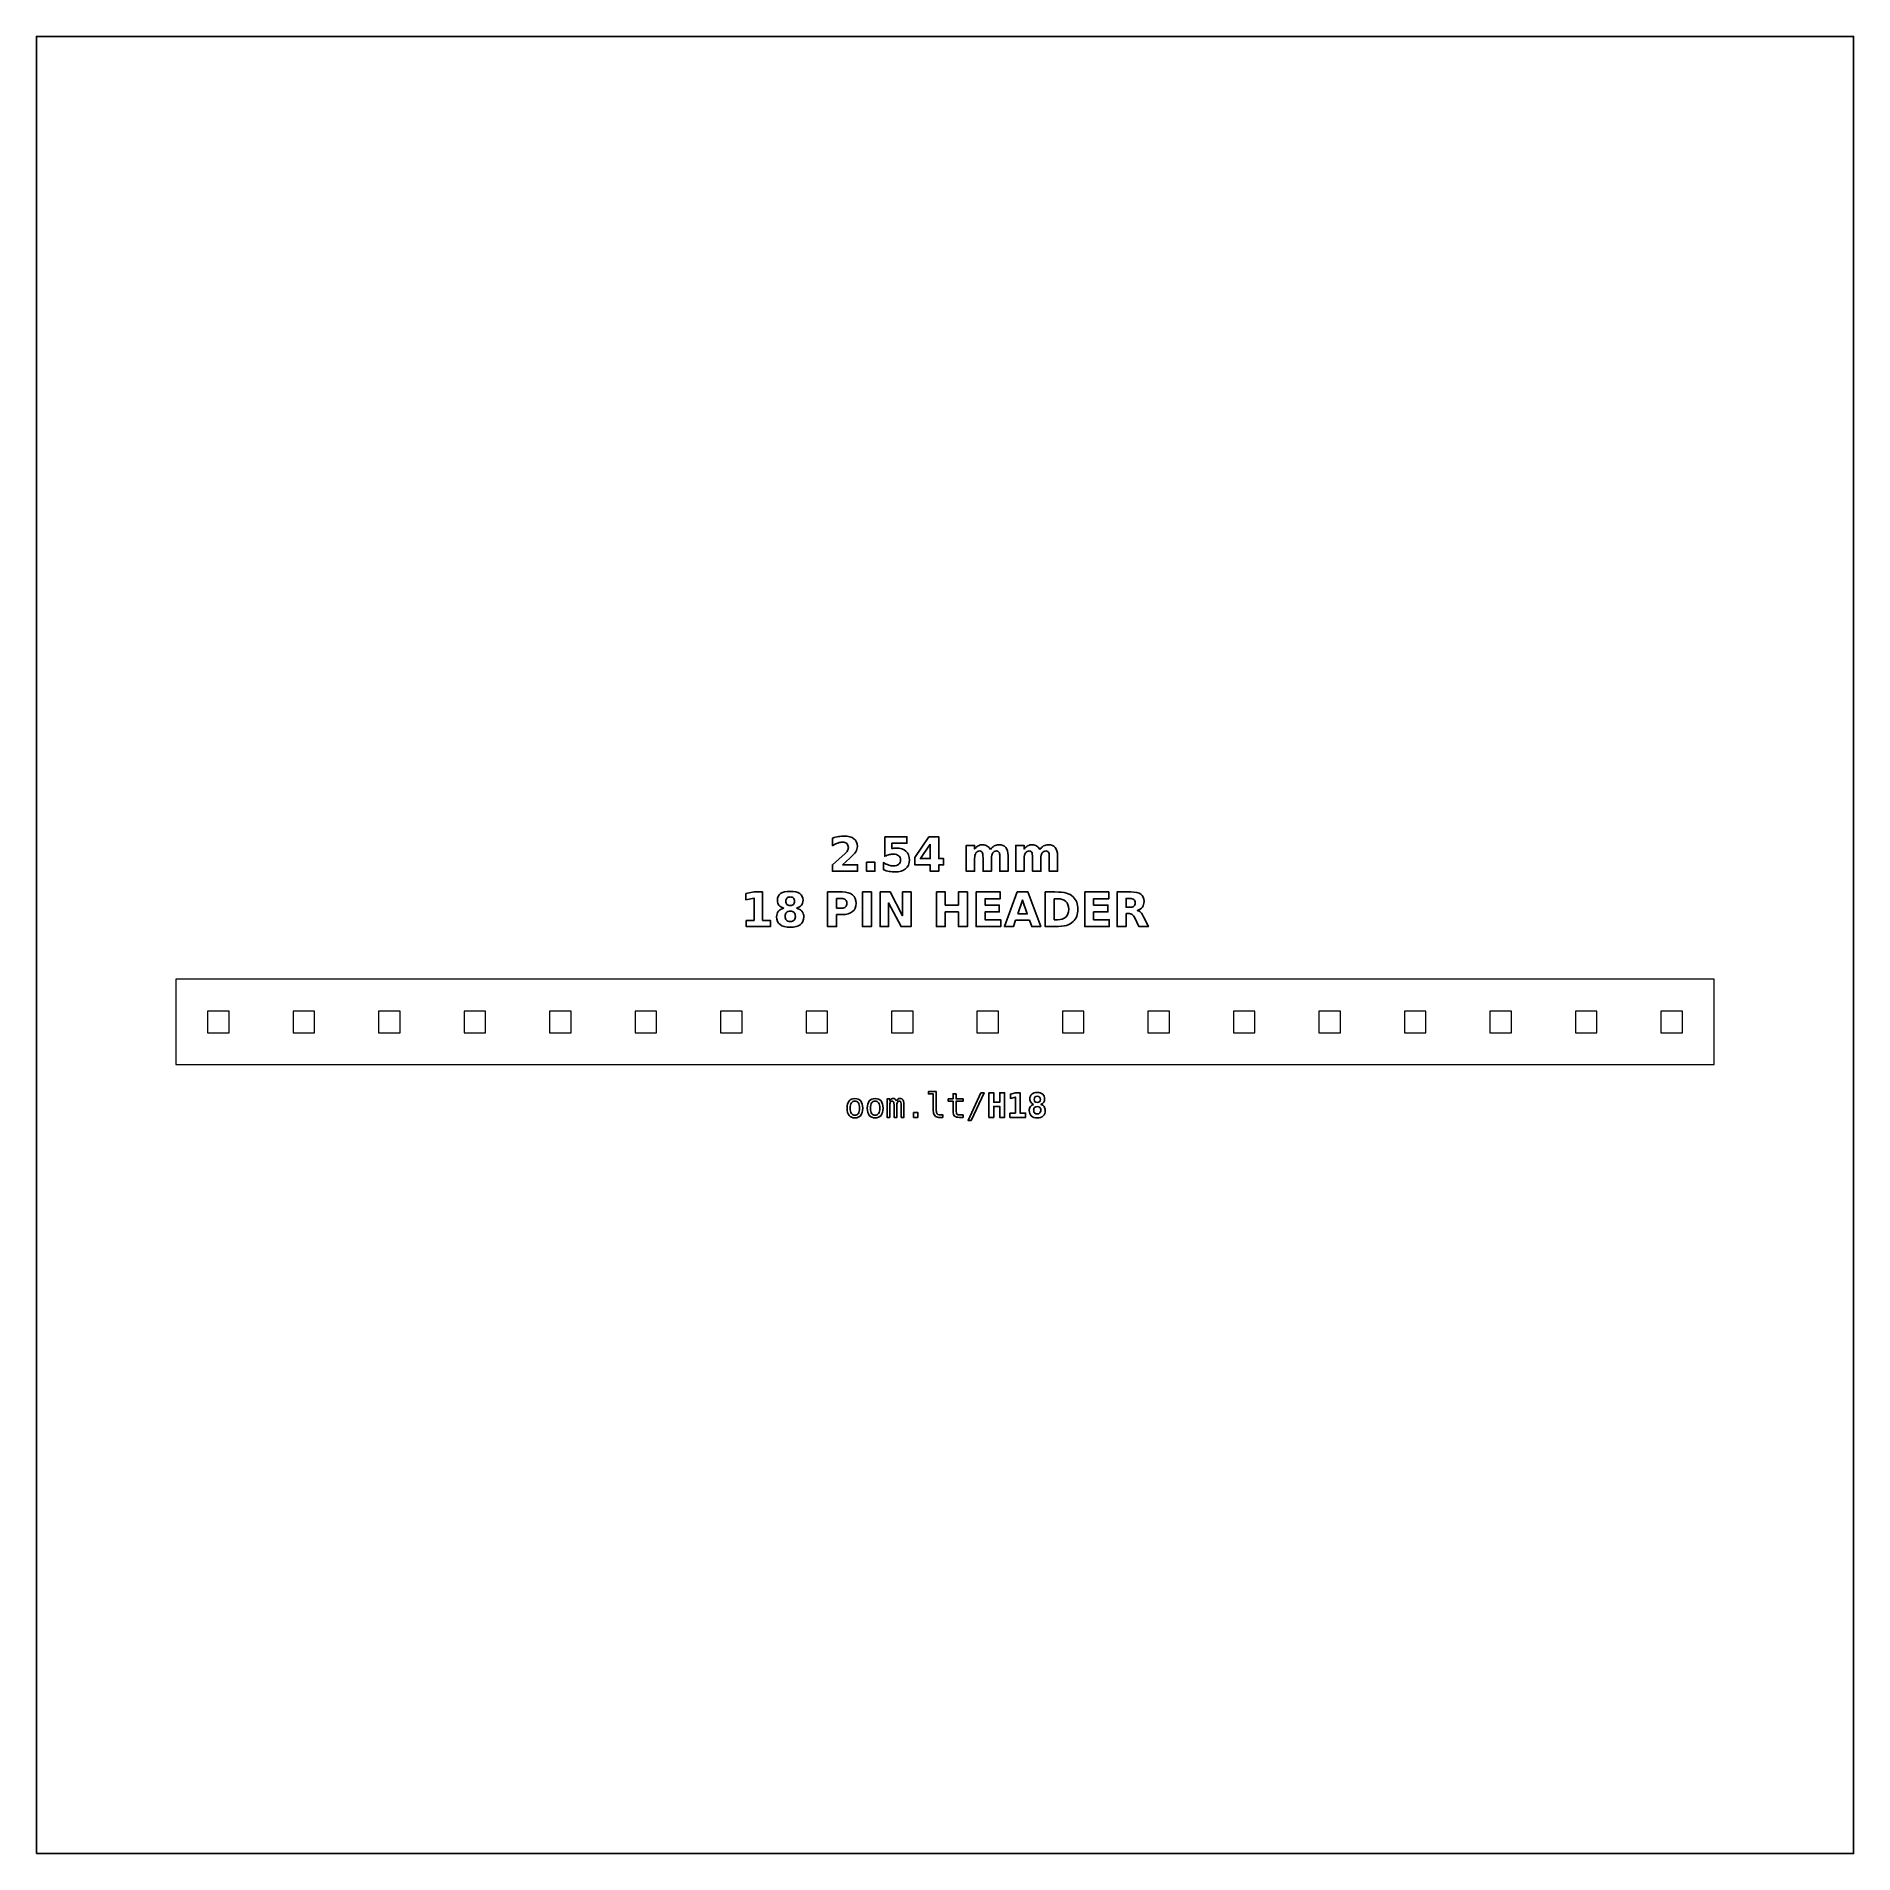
# Model space of a CAD drawing. Header units: centimetres. Extents: x -13.2 to -7.8, y -17.55 to -12.15.
import ezdxf

# ---------------------------------------------------------------- set-up
doc = ezdxf.new("R2010")
doc.units = ezdxf.units.CM
doc.header["$MEASUREMENT"] = 0
doc.layers.add('Layer 1', color=7, linetype='Continuous')

msp = doc.modelspace()

# ---------------------------------------------------------------- linework, layer by layer
at = {"layer": 'Layer 1', "color": 7}
msp.add_lwpolyline([(-13.2, -17.55), (-7.8, -17.55), (-7.8, -12.15), (-13.2, -12.15), (-13.2, -17.55)], close=True, dxfattribs=at)
at = {"layer": 'Layer 1', "color": 7, "lineweight": 20}
for points in [[(-12.786, -15.20555), (-8.214, -15.20555), (-8.214, -14.95155), (-12.786, -14.95155), (-12.786, -15.20555)], [(-12.691, -15.11055), (-12.627, -15.11055), (-12.627, -15.04655), (-12.691, -15.04655), (-12.691, -15.11055)], [(-12.437, -15.11055), (-12.373, -15.11055), (-12.373, -15.04655), (-12.437, -15.04655), (-12.437, -15.11055)], [(-12.183, -15.11055), (-12.119, -15.11055), (-12.119, -15.04655), (-12.183, -15.04655), (-12.183, -15.11055)], [(-11.929, -15.11055), (-11.865, -15.11055), (-11.865, -15.04655), (-11.929, -15.04655), (-11.929, -15.11055)], [(-11.675, -15.11055), (-11.611, -15.11055), (-11.611, -15.04655), (-11.675, -15.04655), (-11.675, -15.11055)], [(-11.421, -15.11055), (-11.357, -15.11055), (-11.357, -15.04655), (-11.421, -15.04655), (-11.421, -15.11055)], [(-11.167, -15.11055), (-11.103, -15.11055), (-11.103, -15.04655), (-11.167, -15.04655), (-11.167, -15.11055)], [(-10.913, -15.11055), (-10.849, -15.11055), (-10.849, -15.04655), (-10.913, -15.04655), (-10.913, -15.11055)], [(-10.659, -15.11055), (-10.595, -15.11055), (-10.595, -15.04655), (-10.659, -15.04655), (-10.659, -15.11055)], [(-10.405, -15.11055), (-10.341, -15.11055), (-10.341, -15.04655), (-10.405, -15.04655), (-10.405, -15.11055)], [(-10.151, -15.11055), (-10.087, -15.11055), (-10.087, -15.04655), (-10.151, -15.04655), (-10.151, -15.11055)], [(-9.897, -15.11055), (-9.833, -15.11055), (-9.833, -15.04655), (-9.897, -15.04655), (-9.897, -15.11055)], [(-9.643, -15.11055), (-9.579, -15.11055), (-9.579, -15.04655), (-9.643, -15.04655), (-9.643, -15.11055)], [(-9.389, -15.11055), (-9.325, -15.11055), (-9.325, -15.04655), (-9.389, -15.04655), (-9.389, -15.11055)], [(-9.135, -15.11055), (-9.071, -15.11055), (-9.071, -15.04655), (-9.135, -15.04655), (-9.135, -15.11055)], [(-8.881, -15.11055), (-8.817, -15.11055), (-8.817, -15.04655), (-8.881, -15.04655), (-8.881, -15.11055)], [(-8.627, -15.11055), (-8.563, -15.11055), (-8.563, -15.04655), (-8.627, -15.04655), (-8.627, -15.11055)], [(-8.373, -15.11055), (-8.309, -15.11055), (-8.309, -15.04655), (-8.373, -15.04655), (-8.373, -15.11055)]]:
    msp.add_lwpolyline(points, close=True, dxfattribs=at)
at = {"layer": 'Layer 1', "color": 250}
for points, knots in [([(-10.80502, -14.61152), (-10.80502, -14.61152), (-10.75974, -14.61152), (-10.75974, -14.61152), (-10.75974, -14.61152), (-10.75974, -14.61152), (-10.75974, -14.63102), (-10.75974, -14.63102), (-10.75974, -14.63102), (-10.75974, -14.63102), (-10.83451, -14.63102), (-10.83451, -14.63102), (-10.83451, -14.63102), (-10.83451, -14.63102), (-10.83451, -14.61152), (-10.83451, -14.61152), (-10.83451, -14.61152), (-10.83451, -14.61152), (-10.79695, -14.57839), (-10.79695, -14.57839), (-10.79695, -14.57839), (-10.79359, -14.57535), (-10.79112, -14.57239), (-10.78952, -14.5695), (-10.78952, -14.5695), (-10.7879, -14.5666), (-10.7871, -14.56359), (-10.7871, -14.56046), (-10.7871, -14.56046), (-10.7871, -14.55564), (-10.78872, -14.55176), (-10.79196, -14.54882), (-10.79196, -14.54882), (-10.79519, -14.54588), (-10.79949, -14.54443), (-10.80488, -14.54443), (-10.80488, -14.54443), (-10.80901, -14.54443), (-10.81353, -14.54532), (-10.81845, -14.54708), (-10.81845, -14.54708), (-10.82336, -14.54885), (-10.82863, -14.55148), (-10.83423, -14.55496), (-10.83423, -14.55496), (-10.83423, -14.55496), (-10.83423, -14.53236), (-10.83423, -14.53236), (-10.83423, -14.53236), (-10.82825, -14.53039), (-10.82235, -14.52888), (-10.81652, -14.52785), (-10.81652, -14.52785), (-10.81068, -14.52681), (-10.80497, -14.52629), (-10.79935, -14.52629), (-10.79935, -14.52629), (-10.78705, -14.52629), (-10.77748, -14.529), (-10.77066, -14.53443), (-10.77066, -14.53443), (-10.76384, -14.53984), (-10.76043, -14.54739), (-10.76043, -14.5571), (-10.76043, -14.5571), (-10.76043, -14.5627), (-10.76188, -14.56792), (-10.76478, -14.57277), (-10.76478, -14.57277), (-10.76767, -14.57761), (-10.77376, -14.5841), (-10.78303, -14.59224), (-10.78303, -14.59224), (-10.78303, -14.59224), (-10.80502, -14.61152), (-10.80502, -14.61152)], [0, 0, 0, 0, 0.0526316, 0.0526316, 0.0526316, 0.0526316, 0.1052632, 0.1052632, 0.1052632, 0.1052632, 0.1578947, 0.1578947, 0.1578947, 0.1578947, 0.2105263, 0.2105263, 0.2105263, 0.2105263, 0.2631579, 0.2631579, 0.2631579, 0.2631579, 0.3157895, 0.3157895, 0.3157895, 0.3157895, 0.3684211, 0.3684211, 0.3684211, 0.3684211, 0.4210526, 0.4210526, 0.4210526, 0.4210526, 0.4736842, 0.4736842, 0.4736842, 0.4736842, 0.5263158, 0.5263158, 0.5263158, 0.5263158, 0.5789474, 0.5789474, 0.5789474, 0.5789474, 0.6315789, 0.6315789, 0.6315789, 0.6315789, 0.6842105, 0.6842105, 0.6842105, 0.6842105, 0.7368421, 0.7368421, 0.7368421, 0.7368421, 0.7894737, 0.7894737, 0.7894737, 0.7894737, 0.8421053, 0.8421053, 0.8421053, 0.8421053, 0.8947368, 0.8947368, 0.8947368, 0.8947368, 0.9473684, 0.9473684, 0.9473684, 0.9473684, 1, 1, 1, 1]), ([(-10.67893, -14.52815), (-10.67893, -14.52815), (-10.61299, -14.52815), (-10.61299, -14.52815), (-10.61299, -14.52815), (-10.61299, -14.52815), (-10.61299, -14.54765), (-10.61299, -14.54765), (-10.61299, -14.54765), (-10.61299, -14.54765), (-10.65779, -14.54765), (-10.65779, -14.54765), (-10.65779, -14.54765), (-10.65779, -14.54765), (-10.65779, -14.56357), (-10.65779, -14.56357), (-10.65779, -14.56357), (-10.65577, -14.56303), (-10.65374, -14.56261), (-10.6517, -14.5623), (-10.6517, -14.5623), (-10.64965, -14.56199), (-10.64751, -14.56185), (-10.64532, -14.56185), (-10.64532, -14.56185), (-10.63277, -14.56185), (-10.62301, -14.56498), (-10.61602, -14.57126), (-10.61602, -14.57126), (-10.60904, -14.57752), (-10.60556, -14.58626), (-10.60556, -14.59746), (-10.60556, -14.59746), (-10.60556, -14.60858), (-10.60937, -14.61729), (-10.61696, -14.62359), (-10.61696, -14.62359), (-10.62456, -14.62987), (-10.63512, -14.63302), (-10.64862, -14.63302), (-10.64862, -14.63302), (-10.65445, -14.63302), (-10.66024, -14.63245), (-10.66595, -14.63133), (-10.66595, -14.63133), (-10.67167, -14.6302), (-10.67736, -14.6285), (-10.683, -14.6262), (-10.683, -14.6262), (-10.683, -14.6262), (-10.683, -14.60531), (-10.683, -14.60531), (-10.683, -14.60531), (-10.6774, -14.60854), (-10.67209, -14.61094), (-10.66706, -14.61253), (-10.66706, -14.61253), (-10.66202, -14.61416), (-10.65727, -14.61496), (-10.65283, -14.61496), (-10.65283, -14.61496), (-10.64638, -14.61496), (-10.64133, -14.61338), (-10.63763, -14.61023), (-10.63763, -14.61023), (-10.63394, -14.6071), (-10.63208, -14.60285), (-10.63208, -14.59746), (-10.63208, -14.59746), (-10.63208, -14.59205), (-10.63394, -14.58779), (-10.63763, -14.58467), (-10.63763, -14.58467), (-10.64133, -14.58154), (-10.64638, -14.57999), (-10.65283, -14.57999), (-10.65283, -14.57999), (-10.65664, -14.57999), (-10.66071, -14.58048), (-10.66501, -14.58147), (-10.66501, -14.58147), (-10.66934, -14.58245), (-10.67397, -14.58398), (-10.67893, -14.58605), (-10.67893, -14.58605), (-10.67893, -14.58605), (-10.67893, -14.52815), (-10.67893, -14.52815)], [0, 0, 0, 0, 0.0454545, 0.0454545, 0.0454545, 0.0454545, 0.0909091, 0.0909091, 0.0909091, 0.0909091, 0.1363636, 0.1363636, 0.1363636, 0.1363636, 0.1818182, 0.1818182, 0.1818182, 0.1818182, 0.2272727, 0.2272727, 0.2272727, 0.2272727, 0.2727273, 0.2727273, 0.2727273, 0.2727273, 0.3181818, 0.3181818, 0.3181818, 0.3181818, 0.3636364, 0.3636364, 0.3636364, 0.3636364, 0.4090909, 0.4090909, 0.4090909, 0.4090909, 0.4545455, 0.4545455, 0.4545455, 0.4545455, 0.5, 0.5, 0.5, 0.5, 0.5454545, 0.5454545, 0.5454545, 0.5454545, 0.5909091, 0.5909091, 0.5909091, 0.5909091, 0.6363636, 0.6363636, 0.6363636, 0.6363636, 0.6818182, 0.6818182, 0.6818182, 0.6818182, 0.7272727, 0.7272727, 0.7272727, 0.7272727, 0.7727273, 0.7727273, 0.7727273, 0.7727273, 0.8181818, 0.8181818, 0.8181818, 0.8181818, 0.8636364, 0.8636364, 0.8636364, 0.8636364, 0.9090909, 0.9090909, 0.9090909, 0.9090909, 0.9545455, 0.9545455, 0.9545455, 0.9545455, 1, 1, 1, 1]), ([(-10.54815, -14.52815), (-10.54815, -14.52815), (-10.51865, -14.52815), (-10.51865, -14.52815), (-10.51865, -14.52815), (-10.51865, -14.52815), (-10.51865, -14.59306), (-10.51865, -14.59306), (-10.51865, -14.59306), (-10.51865, -14.59306), (-10.50398, -14.59306), (-10.50398, -14.59306), (-10.50398, -14.59306), (-10.50398, -14.59306), (-10.50398, -14.61228), (-10.50398, -14.61228), (-10.50398, -14.61228), (-10.50398, -14.61228), (-10.51865, -14.61228), (-10.51865, -14.61228), (-10.51865, -14.61228), (-10.51865, -14.61228), (-10.51865, -14.63102), (-10.51865, -14.63102), (-10.51865, -14.63102), (-10.51865, -14.63102), (-10.54372, -14.63102), (-10.54372, -14.63102), (-10.54372, -14.63102), (-10.54372, -14.63102), (-10.54372, -14.61228), (-10.54372, -14.61228), (-10.54372, -14.61228), (-10.54372, -14.61228), (-10.58935, -14.61228), (-10.58935, -14.61228), (-10.58935, -14.61228), (-10.58935, -14.61228), (-10.58935, -14.58953), (-10.58935, -14.58953), (-10.58935, -14.58953), (-10.58935, -14.58953), (-10.54815, -14.52815), (-10.54815, -14.52815)], [0, 0, 0, 0, 0.0909091, 0.0909091, 0.0909091, 0.0909091, 0.1818182, 0.1818182, 0.1818182, 0.1818182, 0.2727273, 0.2727273, 0.2727273, 0.2727273, 0.3636364, 0.3636364, 0.3636364, 0.3636364, 0.4545455, 0.4545455, 0.4545455, 0.4545455, 0.5454545, 0.5454545, 0.5454545, 0.5454545, 0.6363636, 0.6363636, 0.6363636, 0.6363636, 0.7272727, 0.7272727, 0.7272727, 0.7272727, 0.8181818, 0.8181818, 0.8181818, 0.8181818, 0.9090909, 0.9090909, 0.9090909, 0.9090909, 1, 1, 1, 1]), ([(-10.54372, -14.55), (-10.54372, -14.55), (-10.57282, -14.59306), (-10.57282, -14.59306), (-10.57282, -14.59306), (-10.57282, -14.59306), (-10.54372, -14.59306), (-10.54372, -14.59306), (-10.54372, -14.59306), (-10.54372, -14.59306), (-10.54372, -14.55), (-10.54372, -14.55)], [0, 0, 0, 0, 0.3333333, 0.3333333, 0.3333333, 0.3333333, 0.6666667, 0.6666667, 0.6666667, 0.6666667, 1, 1, 1, 1]), ([(-10.36501, -14.56667), (-10.36188, -14.5619), (-10.35819, -14.55825), (-10.35388, -14.55576), (-10.35388, -14.55576), (-10.34958, -14.55324), (-10.34488, -14.552), (-10.33973, -14.552), (-10.33973, -14.552), (-10.33086, -14.552), (-10.32411, -14.55473), (-10.31948, -14.56021), (-10.31948, -14.56021), (-10.31484, -14.56566), (-10.31251, -14.57361), (-10.31251, -14.58403), (-10.31251, -14.58403), (-10.31251, -14.58403), (-10.31251, -14.63102), (-10.31251, -14.63102), (-10.31251, -14.63102), (-10.31251, -14.63102), (-10.33733, -14.63102), (-10.33733, -14.63102), (-10.33733, -14.63102), (-10.33733, -14.63102), (-10.33733, -14.59078), (-10.33733, -14.59078), (-10.33733, -14.59078), (-10.33728, -14.59019), (-10.33726, -14.58958), (-10.33723, -14.58892), (-10.33723, -14.58892), (-10.33721, -14.58829), (-10.33719, -14.58737), (-10.33719, -14.58617), (-10.33719, -14.58617), (-10.33719, -14.58071), (-10.33798, -14.57674), (-10.33961, -14.57429), (-10.33961, -14.57429), (-10.34121, -14.57182), (-10.34379, -14.5706), (-10.34737, -14.5706), (-10.34737, -14.5706), (-10.35207, -14.5706), (-10.35567, -14.57253), (-10.35823, -14.57639), (-10.35823, -14.57639), (-10.36077, -14.58024), (-10.36209, -14.58582), (-10.36219, -14.59313), (-10.36219, -14.59313), (-10.36219, -14.59313), (-10.36219, -14.63102), (-10.36219, -14.63102), (-10.36219, -14.63102), (-10.36219, -14.63102), (-10.387, -14.63102), (-10.387, -14.63102), (-10.387, -14.63102), (-10.387, -14.63102), (-10.387, -14.59078), (-10.387, -14.59078), (-10.387, -14.59078), (-10.387, -14.58224), (-10.38773, -14.57674), (-10.38921, -14.57429), (-10.38921, -14.57429), (-10.39067, -14.57182), (-10.39328, -14.5706), (-10.39704, -14.5706), (-10.39704, -14.5706), (-10.40179, -14.5706), (-10.40544, -14.57255), (-10.408, -14.57643), (-10.408, -14.57643), (-10.41056, -14.58031), (-10.41186, -14.58584), (-10.41186, -14.59306), (-10.41186, -14.59306), (-10.41186, -14.59306), (-10.41186, -14.63102), (-10.41186, -14.63102), (-10.41186, -14.63102), (-10.41186, -14.63102), (-10.43667, -14.63102), (-10.43667, -14.63102), (-10.43667, -14.63102), (-10.43667, -14.63102), (-10.43667, -14.55386), (-10.43667, -14.55386), (-10.43667, -14.55386), (-10.43667, -14.55386), (-10.41186, -14.55386), (-10.41186, -14.55386), (-10.41186, -14.55386), (-10.41186, -14.55386), (-10.41186, -14.56517), (-10.41186, -14.56517), (-10.41186, -14.56517), (-10.40882, -14.56079), (-10.40534, -14.55753), (-10.40141, -14.55531), (-10.40141, -14.55531), (-10.39749, -14.5531), (-10.39316, -14.552), (-10.38843, -14.552), (-10.38843, -14.552), (-10.38312, -14.552), (-10.37839, -14.55329), (-10.37432, -14.55586), (-10.37432, -14.55586), (-10.37023, -14.55844), (-10.36712, -14.56204), (-10.36501, -14.56667)], [0, 0, 0, 0, 0.0344828, 0.0344828, 0.0344828, 0.0344828, 0.0689655, 0.0689655, 0.0689655, 0.0689655, 0.1034483, 0.1034483, 0.1034483, 0.1034483, 0.137931, 0.137931, 0.137931, 0.137931, 0.1724138, 0.1724138, 0.1724138, 0.1724138, 0.2068966, 0.2068966, 0.2068966, 0.2068966, 0.2413793, 0.2413793, 0.2413793, 0.2413793, 0.2758621, 0.2758621, 0.2758621, 0.2758621, 0.3103448, 0.3103448, 0.3103448, 0.3103448, 0.3448276, 0.3448276, 0.3448276, 0.3448276, 0.3793103, 0.3793103, 0.3793103, 0.3793103, 0.4137931, 0.4137931, 0.4137931, 0.4137931, 0.4482759, 0.4482759, 0.4482759, 0.4482759, 0.4827586, 0.4827586, 0.4827586, 0.4827586, 0.5172414, 0.5172414, 0.5172414, 0.5172414, 0.5517241, 0.5517241, 0.5517241, 0.5517241, 0.5862069, 0.5862069, 0.5862069, 0.5862069, 0.6206897, 0.6206897, 0.6206897, 0.6206897, 0.6551724, 0.6551724, 0.6551724, 0.6551724, 0.6896552, 0.6896552, 0.6896552, 0.6896552, 0.7241379, 0.7241379, 0.7241379, 0.7241379, 0.7586207, 0.7586207, 0.7586207, 0.7586207, 0.7931034, 0.7931034, 0.7931034, 0.7931034, 0.8275862, 0.8275862, 0.8275862, 0.8275862, 0.862069, 0.862069, 0.862069, 0.862069, 0.8965517, 0.8965517, 0.8965517, 0.8965517, 0.9310345, 0.9310345, 0.9310345, 0.9310345, 0.9655172, 0.9655172, 0.9655172, 0.9655172, 1, 1, 1, 1]), ([(-10.21797, -14.56667), (-10.21484, -14.5619), (-10.21115, -14.55825), (-10.20684, -14.55576), (-10.20684, -14.55576), (-10.20254, -14.55324), (-10.19784, -14.552), (-10.19269, -14.552), (-10.19269, -14.552), (-10.18382, -14.552), (-10.17707, -14.55473), (-10.17244, -14.56021), (-10.17244, -14.56021), (-10.1678, -14.56566), (-10.16547, -14.57361), (-10.16547, -14.58403), (-10.16547, -14.58403), (-10.16547, -14.58403), (-10.16547, -14.63102), (-10.16547, -14.63102), (-10.16547, -14.63102), (-10.16547, -14.63102), (-10.19029, -14.63102), (-10.19029, -14.63102), (-10.19029, -14.63102), (-10.19029, -14.63102), (-10.19029, -14.59078), (-10.19029, -14.59078), (-10.19029, -14.59078), (-10.19024, -14.59019), (-10.19022, -14.58958), (-10.19019, -14.58892), (-10.19019, -14.58892), (-10.19017, -14.58829), (-10.19015, -14.58737), (-10.19015, -14.58617), (-10.19015, -14.58617), (-10.19015, -14.58071), (-10.19094, -14.57674), (-10.19257, -14.57429), (-10.19257, -14.57429), (-10.19417, -14.57182), (-10.19675, -14.5706), (-10.20033, -14.5706), (-10.20033, -14.5706), (-10.20503, -14.5706), (-10.20863, -14.57253), (-10.21119, -14.57639), (-10.21119, -14.57639), (-10.21373, -14.58024), (-10.21505, -14.58582), (-10.21515, -14.59313), (-10.21515, -14.59313), (-10.21515, -14.59313), (-10.21515, -14.63102), (-10.21515, -14.63102), (-10.21515, -14.63102), (-10.21515, -14.63102), (-10.23996, -14.63102), (-10.23996, -14.63102), (-10.23996, -14.63102), (-10.23996, -14.63102), (-10.23996, -14.59078), (-10.23996, -14.59078), (-10.23996, -14.59078), (-10.23996, -14.58224), (-10.24069, -14.57674), (-10.24217, -14.57429), (-10.24217, -14.57429), (-10.24363, -14.57182), (-10.24624, -14.5706), (-10.25, -14.5706), (-10.25, -14.5706), (-10.25475, -14.5706), (-10.2584, -14.57255), (-10.26096, -14.57643), (-10.26096, -14.57643), (-10.26352, -14.58031), (-10.26482, -14.58584), (-10.26482, -14.59306), (-10.26482, -14.59306), (-10.26482, -14.59306), (-10.26482, -14.63102), (-10.26482, -14.63102), (-10.26482, -14.63102), (-10.26482, -14.63102), (-10.28963, -14.63102), (-10.28963, -14.63102), (-10.28963, -14.63102), (-10.28963, -14.63102), (-10.28963, -14.55386), (-10.28963, -14.55386), (-10.28963, -14.55386), (-10.28963, -14.55386), (-10.26482, -14.55386), (-10.26482, -14.55386), (-10.26482, -14.55386), (-10.26482, -14.55386), (-10.26482, -14.56517), (-10.26482, -14.56517), (-10.26482, -14.56517), (-10.26178, -14.56079), (-10.2583, -14.55753), (-10.25437, -14.55531), (-10.25437, -14.55531), (-10.25045, -14.5531), (-10.24612, -14.552), (-10.24139, -14.552), (-10.24139, -14.552), (-10.23608, -14.552), (-10.23135, -14.55329), (-10.22728, -14.55586), (-10.22728, -14.55586), (-10.22319, -14.55844), (-10.22008, -14.56204), (-10.21797, -14.56667)], [0, 0, 0, 0, 0.0344828, 0.0344828, 0.0344828, 0.0344828, 0.0689655, 0.0689655, 0.0689655, 0.0689655, 0.1034483, 0.1034483, 0.1034483, 0.1034483, 0.137931, 0.137931, 0.137931, 0.137931, 0.1724138, 0.1724138, 0.1724138, 0.1724138, 0.2068966, 0.2068966, 0.2068966, 0.2068966, 0.2413793, 0.2413793, 0.2413793, 0.2413793, 0.2758621, 0.2758621, 0.2758621, 0.2758621, 0.3103448, 0.3103448, 0.3103448, 0.3103448, 0.3448276, 0.3448276, 0.3448276, 0.3448276, 0.3793103, 0.3793103, 0.3793103, 0.3793103, 0.4137931, 0.4137931, 0.4137931, 0.4137931, 0.4482759, 0.4482759, 0.4482759, 0.4482759, 0.4827586, 0.4827586, 0.4827586, 0.4827586, 0.5172414, 0.5172414, 0.5172414, 0.5172414, 0.5517241, 0.5517241, 0.5517241, 0.5517241, 0.5862069, 0.5862069, 0.5862069, 0.5862069, 0.6206897, 0.6206897, 0.6206897, 0.6206897, 0.6551724, 0.6551724, 0.6551724, 0.6551724, 0.6896552, 0.6896552, 0.6896552, 0.6896552, 0.7241379, 0.7241379, 0.7241379, 0.7241379, 0.7586207, 0.7586207, 0.7586207, 0.7586207, 0.7931034, 0.7931034, 0.7931034, 0.7931034, 0.8275862, 0.8275862, 0.8275862, 0.8275862, 0.862069, 0.862069, 0.862069, 0.862069, 0.8965517, 0.8965517, 0.8965517, 0.8965517, 0.9310345, 0.9310345, 0.9310345, 0.9310345, 0.9655172, 0.9655172, 0.9655172, 0.9655172, 1, 1, 1, 1]), ([(-10.7331, -14.60435), (-10.7331, -14.60435), (-10.70828, -14.60435), (-10.70828, -14.60435), (-10.70828, -14.60435), (-10.70828, -14.60435), (-10.70828, -14.63102), (-10.70828, -14.63102), (-10.70828, -14.63102), (-10.70828, -14.63102), (-10.7331, -14.63102), (-10.7331, -14.63102), (-10.7331, -14.63102), (-10.7331, -14.63102), (-10.7331, -14.60435), (-10.7331, -14.60435)], [0, 0, 0, 0, 0.25, 0.25, 0.25, 0.25, 0.5, 0.5, 0.5, 0.5, 0.75, 0.75, 0.75, 0.75, 1, 1, 1, 1]), ([(-11.09072, -14.77695), (-11.09072, -14.77695), (-11.06729, -14.77695), (-11.06729, -14.77695), (-11.06729, -14.77695), (-11.06729, -14.77695), (-11.06729, -14.71046), (-11.06729, -14.71046), (-11.06729, -14.71046), (-11.06729, -14.71046), (-11.09133, -14.71543), (-11.09133, -14.71543), (-11.09133, -14.71543), (-11.09133, -14.71543), (-11.09133, -14.69736), (-11.09133, -14.69736), (-11.09133, -14.69736), (-11.09133, -14.69736), (-11.06743, -14.6924), (-11.06743, -14.6924), (-11.06743, -14.6924), (-11.06743, -14.6924), (-11.04222, -14.6924), (-11.04222, -14.6924), (-11.04222, -14.6924), (-11.04222, -14.6924), (-11.04222, -14.77695), (-11.04222, -14.77695), (-11.04222, -14.77695), (-11.04222, -14.77695), (-11.0188, -14.77695), (-11.0188, -14.77695), (-11.0188, -14.77695), (-11.0188, -14.77695), (-11.0188, -14.79527), (-11.0188, -14.79527), (-11.0188, -14.79527), (-11.0188, -14.79527), (-11.09072, -14.79527), (-11.09072, -14.79527), (-11.09072, -14.79527), (-11.09072, -14.79527), (-11.09072, -14.77695), (-11.09072, -14.77695)], [0, 0, 0, 0, 0.0909091, 0.0909091, 0.0909091, 0.0909091, 0.1818182, 0.1818182, 0.1818182, 0.1818182, 0.2727273, 0.2727273, 0.2727273, 0.2727273, 0.3636364, 0.3636364, 0.3636364, 0.3636364, 0.4545455, 0.4545455, 0.4545455, 0.4545455, 0.5454545, 0.5454545, 0.5454545, 0.5454545, 0.6363636, 0.6363636, 0.6363636, 0.6363636, 0.7272727, 0.7272727, 0.7272727, 0.7272727, 0.8181818, 0.8181818, 0.8181818, 0.8181818, 0.9090909, 0.9090909, 0.9090909, 0.9090909, 1, 1, 1, 1]), ([(-10.97931, -14.7405), (-10.98554, -14.73861), (-10.99025, -14.73572), (-10.99342, -14.73182), (-10.99342, -14.73182), (-10.9966, -14.72791), (-10.99817, -14.72305), (-10.99817, -14.71721), (-10.99817, -14.71721), (-10.99817, -14.70853), (-10.99493, -14.7019), (-10.98846, -14.69736), (-10.98846, -14.69736), (-10.98199, -14.69282), (-10.97247, -14.69054), (-10.95993, -14.69054), (-10.95993, -14.69054), (-10.94749, -14.69054), (-10.93801, -14.6928), (-10.93154, -14.69734), (-10.93154, -14.69734), (-10.92508, -14.70186), (-10.92183, -14.70849), (-10.92183, -14.71721), (-10.92183, -14.71721), (-10.92183, -14.72305), (-10.92343, -14.72791), (-10.9266, -14.73182), (-10.9266, -14.73182), (-10.9298, -14.73572), (-10.93453, -14.73861), (-10.94076, -14.7405), (-10.94076, -14.7405), (-10.93378, -14.74242), (-10.92851, -14.74555), (-10.92496, -14.7499), (-10.92496, -14.7499), (-10.92141, -14.75423), (-10.91962, -14.75971), (-10.91962, -14.76634), (-10.91962, -14.76634), (-10.91962, -14.77653), (-10.92301, -14.78424), (-10.92978, -14.78944), (-10.92978, -14.78944), (-10.93655, -14.79466), (-10.94662, -14.79727), (-10.95993, -14.79727), (-10.95993, -14.79727), (-10.97331, -14.79727), (-10.9834, -14.79466), (-10.99022, -14.78944), (-10.99022, -14.78944), (-10.99704, -14.78424), (-11.00045, -14.77653), (-11.00045, -14.76634), (-11.00045, -14.76634), (-11.00045, -14.75971), (-10.99866, -14.75423), (-10.99511, -14.7499), (-10.99511, -14.7499), (-10.99156, -14.74555), (-10.98629, -14.74242), (-10.97931, -14.7405)], [0, 0, 0, 0, 0.0625, 0.0625, 0.0625, 0.0625, 0.125, 0.125, 0.125, 0.125, 0.1875, 0.1875, 0.1875, 0.1875, 0.25, 0.25, 0.25, 0.25, 0.3125, 0.3125, 0.3125, 0.3125, 0.375, 0.375, 0.375, 0.375, 0.4375, 0.4375, 0.4375, 0.4375, 0.5, 0.5, 0.5, 0.5, 0.5625, 0.5625, 0.5625, 0.5625, 0.625, 0.625, 0.625, 0.625, 0.6875, 0.6875, 0.6875, 0.6875, 0.75, 0.75, 0.75, 0.75, 0.8125, 0.8125, 0.8125, 0.8125, 0.875, 0.875, 0.875, 0.875, 0.9375, 0.9375, 0.9375, 0.9375, 1, 1, 1, 1]), ([(-10.9731, -14.71989), (-10.9731, -14.72399), (-10.97197, -14.72714), (-10.96969, -14.72932), (-10.96969, -14.72932), (-10.96741, -14.73154), (-10.96416, -14.73264), (-10.95993, -14.73264), (-10.95993, -14.73264), (-10.95579, -14.73264), (-10.95259, -14.73154), (-10.95036, -14.72932), (-10.95036, -14.72932), (-10.9481, -14.72714), (-10.94697, -14.72399), (-10.94697, -14.71989), (-10.94697, -14.71989), (-10.94697, -14.7158), (-10.9481, -14.71267), (-10.95036, -14.71049), (-10.95036, -14.71049), (-10.95259, -14.7083), (-10.95579, -14.70722), (-10.95993, -14.70722), (-10.95993, -14.70722), (-10.96416, -14.70722), (-10.96741, -14.70832), (-10.96969, -14.71053), (-10.96969, -14.71053), (-10.97197, -14.71272), (-10.9731, -14.71585), (-10.9731, -14.71989)], [0, 0, 0, 0, 0.125, 0.125, 0.125, 0.125, 0.25, 0.25, 0.25, 0.25, 0.375, 0.375, 0.375, 0.375, 0.5, 0.5, 0.5, 0.5, 0.625, 0.625, 0.625, 0.625, 0.75, 0.75, 0.75, 0.75, 0.875, 0.875, 0.875, 0.875, 1, 1, 1, 1]), ([(-10.84878, -14.6924), (-10.84878, -14.6924), (-10.80476, -14.6924), (-10.80476, -14.6924), (-10.80476, -14.6924), (-10.79166, -14.6924), (-10.78161, -14.69532), (-10.7746, -14.70113), (-10.7746, -14.70113), (-10.7676, -14.70694), (-10.76409, -14.71521), (-10.76409, -14.72596), (-10.76409, -14.72596), (-10.76409, -14.73673), (-10.7676, -14.74503), (-10.7746, -14.75084), (-10.7746, -14.75084), (-10.78161, -14.75665), (-10.79166, -14.75957), (-10.80476, -14.75957), (-10.80476, -14.75957), (-10.80476, -14.75957), (-10.82225, -14.75957), (-10.82225, -14.75957), (-10.82225, -14.75957), (-10.82225, -14.75957), (-10.82225, -14.79527), (-10.82225, -14.79527), (-10.82225, -14.79527), (-10.82225, -14.79527), (-10.84878, -14.79527), (-10.84878, -14.79527), (-10.84878, -14.79527), (-10.84878, -14.79527), (-10.84878, -14.6924), (-10.84878, -14.6924)], [0, 0, 0, 0, 0.1111111, 0.1111111, 0.1111111, 0.1111111, 0.2222222, 0.2222222, 0.2222222, 0.2222222, 0.3333333, 0.3333333, 0.3333333, 0.3333333, 0.4444444, 0.4444444, 0.4444444, 0.4444444, 0.5555556, 0.5555556, 0.5555556, 0.5555556, 0.6666667, 0.6666667, 0.6666667, 0.6666667, 0.7777778, 0.7777778, 0.7777778, 0.7777778, 0.8888889, 0.8888889, 0.8888889, 0.8888889, 1, 1, 1, 1]), ([(-10.82225, -14.71162), (-10.82225, -14.71162), (-10.82225, -14.74035), (-10.82225, -14.74035), (-10.82225, -14.74035), (-10.82225, -14.74035), (-10.80758, -14.74035), (-10.80758, -14.74035), (-10.80758, -14.74035), (-10.80243, -14.74035), (-10.79845, -14.73911), (-10.79565, -14.73659), (-10.79565, -14.73659), (-10.79285, -14.7341), (-10.79144, -14.73055), (-10.79144, -14.72596), (-10.79144, -14.72596), (-10.79144, -14.72135), (-10.79285, -14.71782), (-10.79565, -14.71533), (-10.79565, -14.71533), (-10.79845, -14.71286), (-10.80243, -14.71162), (-10.80758, -14.71162), (-10.80758, -14.71162), (-10.80758, -14.71162), (-10.82225, -14.71162), (-10.82225, -14.71162)], [0, 0, 0, 0, 0.1428571, 0.1428571, 0.1428571, 0.1428571, 0.2857143, 0.2857143, 0.2857143, 0.2857143, 0.4285714, 0.4285714, 0.4285714, 0.4285714, 0.5714286, 0.5714286, 0.5714286, 0.5714286, 0.7142857, 0.7142857, 0.7142857, 0.7142857, 0.8571429, 0.8571429, 0.8571429, 0.8571429, 1, 1, 1, 1]), ([(-10.74537, -14.6924), (-10.74537, -14.6924), (-10.71884, -14.6924), (-10.71884, -14.6924), (-10.71884, -14.6924), (-10.71884, -14.6924), (-10.71884, -14.79527), (-10.71884, -14.79527), (-10.71884, -14.79527), (-10.71884, -14.79527), (-10.74537, -14.79527), (-10.74537, -14.79527), (-10.74537, -14.79527), (-10.74537, -14.79527), (-10.74537, -14.6924), (-10.74537, -14.6924)], [0, 0, 0, 0, 0.25, 0.25, 0.25, 0.25, 0.5, 0.5, 0.5, 0.5, 0.75, 0.75, 0.75, 0.75, 1, 1, 1, 1]), ([(-10.69288, -14.6924), (-10.69288, -14.6924), (-10.66325, -14.6924), (-10.66325, -14.6924), (-10.66325, -14.6924), (-10.66325, -14.6924), (-10.62583, -14.76296), (-10.62583, -14.76296), (-10.62583, -14.76296), (-10.62583, -14.76296), (-10.62583, -14.6924), (-10.62583, -14.6924), (-10.62583, -14.6924), (-10.62583, -14.6924), (-10.60069, -14.6924), (-10.60069, -14.6924), (-10.60069, -14.6924), (-10.60069, -14.6924), (-10.60069, -14.79527), (-10.60069, -14.79527), (-10.60069, -14.79527), (-10.60069, -14.79527), (-10.63032, -14.79527), (-10.63032, -14.79527), (-10.63032, -14.79527), (-10.63032, -14.79527), (-10.66774, -14.72471), (-10.66774, -14.72471), (-10.66774, -14.72471), (-10.66774, -14.72471), (-10.66774, -14.79527), (-10.66774, -14.79527), (-10.66774, -14.79527), (-10.66774, -14.79527), (-10.69288, -14.79527), (-10.69288, -14.79527), (-10.69288, -14.79527), (-10.69288, -14.79527), (-10.69288, -14.6924), (-10.69288, -14.6924)], [0, 0, 0, 0, 0.1, 0.1, 0.1, 0.1, 0.2, 0.2, 0.2, 0.2, 0.3, 0.3, 0.3, 0.3, 0.4, 0.4, 0.4, 0.4, 0.5, 0.5, 0.5, 0.5, 0.6, 0.6, 0.6, 0.6, 0.7, 0.7, 0.7, 0.7, 0.8, 0.8, 0.8, 0.8, 0.9, 0.9, 0.9, 0.9, 1, 1, 1, 1]), ([(-10.52566, -14.6924), (-10.52566, -14.6924), (-10.49913, -14.6924), (-10.49913, -14.6924), (-10.49913, -14.6924), (-10.49913, -14.6924), (-10.49913, -14.73161), (-10.49913, -14.73161), (-10.49913, -14.73161), (-10.49913, -14.73161), (-10.46, -14.73161), (-10.46, -14.73161), (-10.46, -14.73161), (-10.46, -14.73161), (-10.46, -14.6924), (-10.46, -14.6924), (-10.46, -14.6924), (-10.46, -14.6924), (-10.43347, -14.6924), (-10.43347, -14.6924), (-10.43347, -14.6924), (-10.43347, -14.6924), (-10.43347, -14.79527), (-10.43347, -14.79527), (-10.43347, -14.79527), (-10.43347, -14.79527), (-10.46, -14.79527), (-10.46, -14.79527), (-10.46, -14.79527), (-10.46, -14.79527), (-10.46, -14.75167), (-10.46, -14.75167), (-10.46, -14.75167), (-10.46, -14.75167), (-10.49913, -14.75167), (-10.49913, -14.75167), (-10.49913, -14.75167), (-10.49913, -14.75167), (-10.49913, -14.79527), (-10.49913, -14.79527), (-10.49913, -14.79527), (-10.49913, -14.79527), (-10.52566, -14.79527), (-10.52566, -14.79527), (-10.52566, -14.79527), (-10.52566, -14.79527), (-10.52566, -14.6924), (-10.52566, -14.6924)], [0, 0, 0, 0, 0.0833333, 0.0833333, 0.0833333, 0.0833333, 0.1666667, 0.1666667, 0.1666667, 0.1666667, 0.25, 0.25, 0.25, 0.25, 0.3333333, 0.3333333, 0.3333333, 0.3333333, 0.4166667, 0.4166667, 0.4166667, 0.4166667, 0.5, 0.5, 0.5, 0.5, 0.5833333, 0.5833333, 0.5833333, 0.5833333, 0.6666667, 0.6666667, 0.6666667, 0.6666667, 0.75, 0.75, 0.75, 0.75, 0.8333333, 0.8333333, 0.8333333, 0.8333333, 0.9166667, 0.9166667, 0.9166667, 0.9166667, 1, 1, 1, 1]), ([(-10.40757, -14.6924), (-10.40757, -14.6924), (-10.33598, -14.6924), (-10.33598, -14.6924), (-10.33598, -14.6924), (-10.33598, -14.6924), (-10.33598, -14.71246), (-10.33598, -14.71246), (-10.33598, -14.71246), (-10.33598, -14.71246), (-10.38104, -14.71246), (-10.38104, -14.71246), (-10.38104, -14.71246), (-10.38104, -14.71246), (-10.38104, -14.73161), (-10.38104, -14.73161), (-10.38104, -14.73161), (-10.38104, -14.73161), (-10.33869, -14.73161), (-10.33869, -14.73161), (-10.33869, -14.73161), (-10.33869, -14.73161), (-10.33869, -14.75167), (-10.33869, -14.75167), (-10.33869, -14.75167), (-10.33869, -14.75167), (-10.38104, -14.75167), (-10.38104, -14.75167), (-10.38104, -14.75167), (-10.38104, -14.75167), (-10.38104, -14.77521), (-10.38104, -14.77521), (-10.38104, -14.77521), (-10.38104, -14.77521), (-10.33448, -14.77521), (-10.33448, -14.77521), (-10.33448, -14.77521), (-10.33448, -14.77521), (-10.33448, -14.79527), (-10.33448, -14.79527), (-10.33448, -14.79527), (-10.33448, -14.79527), (-10.40757, -14.79527), (-10.40757, -14.79527), (-10.40757, -14.79527), (-10.40757, -14.79527), (-10.40757, -14.6924), (-10.40757, -14.6924)], [0, 0, 0, 0, 0.0833333, 0.0833333, 0.0833333, 0.0833333, 0.1666667, 0.1666667, 0.1666667, 0.1666667, 0.25, 0.25, 0.25, 0.25, 0.3333333, 0.3333333, 0.3333333, 0.3333333, 0.4166667, 0.4166667, 0.4166667, 0.4166667, 0.5, 0.5, 0.5, 0.5, 0.5833333, 0.5833333, 0.5833333, 0.5833333, 0.6666667, 0.6666667, 0.6666667, 0.6666667, 0.75, 0.75, 0.75, 0.75, 0.8333333, 0.8333333, 0.8333333, 0.8333333, 0.9166667, 0.9166667, 0.9166667, 0.9166667, 1, 1, 1, 1]), ([(-10.24875, -14.77655), (-10.24875, -14.77655), (-10.29024, -14.77655), (-10.29024, -14.77655), (-10.29024, -14.77655), (-10.29024, -14.77655), (-10.29678, -14.79527), (-10.29678, -14.79527), (-10.29678, -14.79527), (-10.29678, -14.79527), (-10.32345, -14.79527), (-10.32345, -14.79527), (-10.32345, -14.79527), (-10.32345, -14.79527), (-10.28535, -14.6924), (-10.28535, -14.6924), (-10.28535, -14.6924), (-10.28535, -14.6924), (-10.25372, -14.6924), (-10.25372, -14.6924), (-10.25372, -14.6924), (-10.25372, -14.6924), (-10.21562, -14.79527), (-10.21562, -14.79527), (-10.21562, -14.79527), (-10.21562, -14.79527), (-10.24229, -14.79527), (-10.24229, -14.79527), (-10.24229, -14.79527), (-10.24229, -14.79527), (-10.24875, -14.77655), (-10.24875, -14.77655)], [0, 0, 0, 0, 0.125, 0.125, 0.125, 0.125, 0.25, 0.25, 0.25, 0.25, 0.375, 0.375, 0.375, 0.375, 0.5, 0.5, 0.5, 0.5, 0.625, 0.625, 0.625, 0.625, 0.75, 0.75, 0.75, 0.75, 0.875, 0.875, 0.875, 0.875, 1, 1, 1, 1]), ([(-10.28363, -14.75745), (-10.28363, -14.75745), (-10.25543, -14.75745), (-10.25543, -14.75745), (-10.25543, -14.75745), (-10.25543, -14.75745), (-10.2695, -14.71653), (-10.2695, -14.71653), (-10.2695, -14.71653), (-10.2695, -14.71653), (-10.28363, -14.75745), (-10.28363, -14.75745)], [0, 0, 0, 0, 0.3333333, 0.3333333, 0.3333333, 0.3333333, 0.6666667, 0.6666667, 0.6666667, 0.6666667, 1, 1, 1, 1]), ([(-10.20195, -14.6924), (-10.20195, -14.6924), (-10.17396, -14.6924), (-10.17396, -14.6924), (-10.17396, -14.6924), (-10.15835, -14.6924), (-10.14673, -14.69351), (-10.13909, -14.69574), (-10.13909, -14.69574), (-10.13144, -14.69797), (-10.12488, -14.70174), (-10.1194, -14.70708), (-10.1194, -14.70708), (-10.11458, -14.71171), (-10.11101, -14.71707), (-10.10865, -14.72314), (-10.10865, -14.72314), (-10.10633, -14.72918), (-10.10515, -14.73605), (-10.10515, -14.74374), (-10.10515, -14.74374), (-10.10515, -14.7515), (-10.10633, -14.75842), (-10.10865, -14.76451), (-10.10865, -14.76451), (-10.11101, -14.7706), (-10.11458, -14.77596), (-10.1194, -14.78059), (-10.1194, -14.78059), (-10.12493, -14.78593), (-10.13154, -14.7897), (-10.13925, -14.79193), (-10.13925, -14.79193), (-10.14697, -14.79416), (-10.15854, -14.79527), (-10.17396, -14.79527), (-10.17396, -14.79527), (-10.17396, -14.79527), (-10.20195, -14.79527), (-10.20195, -14.79527), (-10.20195, -14.79527), (-10.20195, -14.79527), (-10.20195, -14.6924), (-10.20195, -14.6924)], [0, 0, 0, 0, 0.0909091, 0.0909091, 0.0909091, 0.0909091, 0.1818182, 0.1818182, 0.1818182, 0.1818182, 0.2727273, 0.2727273, 0.2727273, 0.2727273, 0.3636364, 0.3636364, 0.3636364, 0.3636364, 0.4545455, 0.4545455, 0.4545455, 0.4545455, 0.5454545, 0.5454545, 0.5454545, 0.5454545, 0.6363636, 0.6363636, 0.6363636, 0.6363636, 0.7272727, 0.7272727, 0.7272727, 0.7272727, 0.8181818, 0.8181818, 0.8181818, 0.8181818, 0.9090909, 0.9090909, 0.9090909, 0.9090909, 1, 1, 1, 1]), ([(-10.17542, -14.71246), (-10.17542, -14.71246), (-10.17542, -14.77521), (-10.17542, -14.77521), (-10.17542, -14.77521), (-10.17542, -14.77521), (-10.16592, -14.77521), (-10.16592, -14.77521), (-10.16592, -14.77521), (-10.15508, -14.77521), (-10.1468, -14.77253), (-10.14109, -14.76714), (-10.14109, -14.76714), (-10.13537, -14.76178), (-10.1325, -14.75397), (-10.1325, -14.74374), (-10.1325, -14.74374), (-10.1325, -14.73353), (-10.13535, -14.72577), (-10.14104, -14.72046), (-10.14104, -14.72046), (-10.14673, -14.71512), (-10.15503, -14.71246), (-10.16592, -14.71246), (-10.16592, -14.71246), (-10.16592, -14.71246), (-10.17542, -14.71246), (-10.17542, -14.71246)], [0, 0, 0, 0, 0.1428571, 0.1428571, 0.1428571, 0.1428571, 0.2857143, 0.2857143, 0.2857143, 0.2857143, 0.4285714, 0.4285714, 0.4285714, 0.4285714, 0.5714286, 0.5714286, 0.5714286, 0.5714286, 0.7142857, 0.7142857, 0.7142857, 0.7142857, 0.8571429, 0.8571429, 0.8571429, 0.8571429, 1, 1, 1, 1]), ([(-10.08483, -14.6924), (-10.08483, -14.6924), (-10.01324, -14.6924), (-10.01324, -14.6924), (-10.01324, -14.6924), (-10.01324, -14.6924), (-10.01324, -14.71246), (-10.01324, -14.71246), (-10.01324, -14.71246), (-10.01324, -14.71246), (-10.0583, -14.71246), (-10.0583, -14.71246), (-10.0583, -14.71246), (-10.0583, -14.71246), (-10.0583, -14.73161), (-10.0583, -14.73161), (-10.0583, -14.73161), (-10.0583, -14.73161), (-10.01595, -14.73161), (-10.01595, -14.73161), (-10.01595, -14.73161), (-10.01595, -14.73161), (-10.01595, -14.75167), (-10.01595, -14.75167), (-10.01595, -14.75167), (-10.01595, -14.75167), (-10.0583, -14.75167), (-10.0583, -14.75167), (-10.0583, -14.75167), (-10.0583, -14.75167), (-10.0583, -14.77521), (-10.0583, -14.77521), (-10.0583, -14.77521), (-10.0583, -14.77521), (-10.01174, -14.77521), (-10.01174, -14.77521), (-10.01174, -14.77521), (-10.01174, -14.77521), (-10.01174, -14.79527), (-10.01174, -14.79527), (-10.01174, -14.79527), (-10.01174, -14.79527), (-10.08483, -14.79527), (-10.08483, -14.79527), (-10.08483, -14.79527), (-10.08483, -14.79527), (-10.08483, -14.6924), (-10.08483, -14.6924)], [0, 0, 0, 0, 0.0833333, 0.0833333, 0.0833333, 0.0833333, 0.1666667, 0.1666667, 0.1666667, 0.1666667, 0.25, 0.25, 0.25, 0.25, 0.3333333, 0.3333333, 0.3333333, 0.3333333, 0.4166667, 0.4166667, 0.4166667, 0.4166667, 0.5, 0.5, 0.5, 0.5, 0.5833333, 0.5833333, 0.5833333, 0.5833333, 0.6666667, 0.6666667, 0.6666667, 0.6666667, 0.75, 0.75, 0.75, 0.75, 0.8333333, 0.8333333, 0.8333333, 0.8333333, 0.9166667, 0.9166667, 0.9166667, 0.9166667, 1, 1, 1, 1]), ([(-9.9619, -14.75635), (-9.9619, -14.75635), (-9.9619, -14.79527), (-9.9619, -14.79527), (-9.9619, -14.79527), (-9.9619, -14.79527), (-9.98843, -14.79527), (-9.98843, -14.79527), (-9.98843, -14.79527), (-9.98843, -14.79527), (-9.98843, -14.6924), (-9.98843, -14.6924), (-9.98843, -14.6924), (-9.98843, -14.6924), (-9.94791, -14.6924), (-9.94791, -14.6924), (-9.94791, -14.6924), (-9.93436, -14.6924), (-9.92441, -14.69468), (-9.91811, -14.69922), (-9.91811, -14.69922), (-9.91179, -14.70376), (-9.90863, -14.71096), (-9.90863, -14.72079), (-9.90863, -14.72079), (-9.90863, -14.72758), (-9.91028, -14.73318), (-9.91355, -14.73753), (-9.91355, -14.73753), (-9.91684, -14.74191), (-9.9218, -14.74513), (-9.92841, -14.74718), (-9.92841, -14.74718), (-9.92479, -14.74802), (-9.92152, -14.74988), (-9.91865, -14.7528), (-9.91865, -14.7528), (-9.91578, -14.75571), (-9.91289, -14.76013), (-9.90995, -14.76606), (-9.90995, -14.76606), (-9.90995, -14.76606), (-9.89553, -14.79527), (-9.89553, -14.79527), (-9.89553, -14.79527), (-9.89553, -14.79527), (-9.9238, -14.79527), (-9.9238, -14.79527), (-9.9238, -14.79527), (-9.9238, -14.79527), (-9.93634, -14.76971), (-9.93634, -14.76971), (-9.93634, -14.76971), (-9.93885, -14.76458), (-9.94142, -14.76105), (-9.94403, -14.75917), (-9.94403, -14.75917), (-9.94662, -14.75729), (-9.95007, -14.75635), (-9.9544, -14.75635), (-9.9544, -14.75635), (-9.9544, -14.75635), (-9.9619, -14.75635), (-9.9619, -14.75635)], [0, 0, 0, 0, 0.0625, 0.0625, 0.0625, 0.0625, 0.125, 0.125, 0.125, 0.125, 0.1875, 0.1875, 0.1875, 0.1875, 0.25, 0.25, 0.25, 0.25, 0.3125, 0.3125, 0.3125, 0.3125, 0.375, 0.375, 0.375, 0.375, 0.4375, 0.4375, 0.4375, 0.4375, 0.5, 0.5, 0.5, 0.5, 0.5625, 0.5625, 0.5625, 0.5625, 0.625, 0.625, 0.625, 0.625, 0.6875, 0.6875, 0.6875, 0.6875, 0.75, 0.75, 0.75, 0.75, 0.8125, 0.8125, 0.8125, 0.8125, 0.875, 0.875, 0.875, 0.875, 0.9375, 0.9375, 0.9375, 0.9375, 1, 1, 1, 1]), ([(-9.95073, -14.73803), (-9.94518, -14.73803), (-9.94118, -14.73699), (-9.93878, -14.73492), (-9.93878, -14.73492), (-9.93636, -14.73285), (-9.93516, -14.72944), (-9.93516, -14.72471), (-9.93516, -14.72471), (-9.93516, -14.72003), (-9.93636, -14.71667), (-9.93878, -14.71465), (-9.93878, -14.71465), (-9.94118, -14.71263), (-9.94518, -14.71162), (-9.95073, -14.71162), (-9.95073, -14.71162), (-9.95073, -14.71162), (-9.9619, -14.71162), (-9.9619, -14.71162), (-9.9619, -14.71162), (-9.9619, -14.71162), (-9.9619, -14.73803), (-9.9619, -14.73803), (-9.9619, -14.73803), (-9.9619, -14.73803), (-9.95073, -14.73803), (-9.95073, -14.73803)], [0, 0, 0, 0, 0.1428571, 0.1428571, 0.1428571, 0.1428571, 0.2857143, 0.2857143, 0.2857143, 0.2857143, 0.4285714, 0.4285714, 0.4285714, 0.4285714, 0.5714286, 0.5714286, 0.5714286, 0.5714286, 0.7142857, 0.7142857, 0.7142857, 0.7142857, 0.8571429, 0.8571429, 0.8571429, 0.8571429, 1, 1, 1, 1]), ([(-10.95993, -14.74924), (-10.96489, -14.74924), (-10.96873, -14.75061), (-10.97138, -14.75331), (-10.97138, -14.75331), (-10.97404, -14.75602), (-10.97538, -14.7599), (-10.97538, -14.76495), (-10.97538, -14.76495), (-10.97538, -14.77001), (-10.97404, -14.77387), (-10.97138, -14.77657), (-10.97138, -14.77657), (-10.96873, -14.77925), (-10.96489, -14.78059), (-10.95993, -14.78059), (-10.95993, -14.78059), (-10.95501, -14.78059), (-10.95125, -14.77925), (-10.94862, -14.77657), (-10.94862, -14.77657), (-10.94601, -14.77387), (-10.94469, -14.77001), (-10.94469, -14.76495), (-10.94469, -14.76495), (-10.94469, -14.75985), (-10.94601, -14.75597), (-10.94862, -14.75327), (-10.94862, -14.75327), (-10.95125, -14.75059), (-10.95501, -14.74924), (-10.95993, -14.74924)], [0, 0, 0, 0, 0.125, 0.125, 0.125, 0.125, 0.25, 0.25, 0.25, 0.25, 0.375, 0.375, 0.375, 0.375, 0.5, 0.5, 0.5, 0.5, 0.625, 0.625, 0.625, 0.625, 0.75, 0.75, 0.75, 0.75, 0.875, 0.875, 0.875, 0.875, 1, 1, 1, 1]), ([(-10.76777, -15.30616), (-10.76019, -15.30616), (-10.75439, -15.30861), (-10.75037, -15.31353), (-10.75037, -15.31353), (-10.74635, -15.31845), (-10.74434, -15.32557), (-10.74434, -15.33487), (-10.74434, -15.33487), (-10.74434, -15.34422), (-10.74634, -15.35134), (-10.75034, -15.35624), (-10.75034, -15.35624), (-10.75436, -15.36114), (-10.76016, -15.36359), (-10.76777, -15.36359), (-10.76777, -15.36359), (-10.77537, -15.36359), (-10.78116, -15.36114), (-10.78518, -15.35624), (-10.78518, -15.35624), (-10.78918, -15.35134), (-10.79118, -15.34422), (-10.79118, -15.33487), (-10.79118, -15.33487), (-10.79118, -15.32557), (-10.78918, -15.31845), (-10.78518, -15.31353), (-10.78518, -15.31353), (-10.78116, -15.30861), (-10.77537, -15.30616), (-10.76777, -15.30616)], [0, 0, 0, 0, 0.125, 0.125, 0.125, 0.125, 0.25, 0.25, 0.25, 0.25, 0.375, 0.375, 0.375, 0.375, 0.5, 0.5, 0.5, 0.5, 0.625, 0.625, 0.625, 0.625, 0.75, 0.75, 0.75, 0.75, 0.875, 0.875, 0.875, 0.875, 1, 1, 1, 1]), ([(-10.76777, -15.31378), (-10.77234, -15.31378), (-10.77579, -15.31555), (-10.77814, -15.3191), (-10.77814, -15.3191), (-10.78049, -15.32265), (-10.78166, -15.32792), (-10.78166, -15.33487), (-10.78166, -15.33487), (-10.78166, -15.3418), (-10.78049, -15.34705), (-10.77814, -15.35062), (-10.77814, -15.35062), (-10.77579, -15.35419), (-10.77234, -15.35597), (-10.76777, -15.35597), (-10.76777, -15.35597), (-10.76319, -15.35597), (-10.75972, -15.35419), (-10.75737, -15.35062), (-10.75737, -15.35062), (-10.75502, -15.34705), (-10.75386, -15.3418), (-10.75386, -15.33487), (-10.75386, -15.33487), (-10.75386, -15.32792), (-10.75502, -15.32265), (-10.75737, -15.3191), (-10.75737, -15.3191), (-10.75972, -15.31555), (-10.76319, -15.31378), (-10.76777, -15.31378)], [0, 0, 0, 0, 0.125, 0.125, 0.125, 0.125, 0.25, 0.25, 0.25, 0.25, 0.375, 0.375, 0.375, 0.375, 0.5, 0.5, 0.5, 0.5, 0.625, 0.625, 0.625, 0.625, 0.75, 0.75, 0.75, 0.75, 0.875, 0.875, 0.875, 0.875, 1, 1, 1, 1]), ([(-10.70756, -15.30616), (-10.69998, -15.30616), (-10.69418, -15.30861), (-10.69016, -15.31353), (-10.69016, -15.31353), (-10.68614, -15.31845), (-10.68413, -15.32557), (-10.68413, -15.33487), (-10.68413, -15.33487), (-10.68413, -15.34422), (-10.68613, -15.35134), (-10.69013, -15.35624), (-10.69013, -15.35624), (-10.69415, -15.36114), (-10.69995, -15.36359), (-10.70756, -15.36359), (-10.70756, -15.36359), (-10.71516, -15.36359), (-10.72095, -15.36114), (-10.72497, -15.35624), (-10.72497, -15.35624), (-10.72897, -15.35134), (-10.73097, -15.34422), (-10.73097, -15.33487), (-10.73097, -15.33487), (-10.73097, -15.32557), (-10.72897, -15.31845), (-10.72497, -15.31353), (-10.72497, -15.31353), (-10.72095, -15.30861), (-10.71516, -15.30616), (-10.70756, -15.30616)], [0, 0, 0, 0, 0.125, 0.125, 0.125, 0.125, 0.25, 0.25, 0.25, 0.25, 0.375, 0.375, 0.375, 0.375, 0.5, 0.5, 0.5, 0.5, 0.625, 0.625, 0.625, 0.625, 0.75, 0.75, 0.75, 0.75, 0.875, 0.875, 0.875, 0.875, 1, 1, 1, 1]), ([(-10.70756, -15.31378), (-10.71213, -15.31378), (-10.71558, -15.31555), (-10.71793, -15.3191), (-10.71793, -15.3191), (-10.72028, -15.32265), (-10.72145, -15.32792), (-10.72145, -15.33487), (-10.72145, -15.33487), (-10.72145, -15.3418), (-10.72028, -15.34705), (-10.71793, -15.35062), (-10.71793, -15.35062), (-10.71558, -15.35419), (-10.71213, -15.35597), (-10.70756, -15.35597), (-10.70756, -15.35597), (-10.70298, -15.35597), (-10.69951, -15.35419), (-10.69716, -15.35062), (-10.69716, -15.35062), (-10.69481, -15.34705), (-10.69365, -15.3418), (-10.69365, -15.33487), (-10.69365, -15.33487), (-10.69365, -15.32792), (-10.69481, -15.32265), (-10.69716, -15.3191), (-10.69716, -15.3191), (-10.69951, -15.31555), (-10.70298, -15.31378), (-10.70756, -15.31378)], [0, 0, 0, 0, 0.125, 0.125, 0.125, 0.125, 0.25, 0.25, 0.25, 0.25, 0.375, 0.375, 0.375, 0.375, 0.5, 0.5, 0.5, 0.5, 0.625, 0.625, 0.625, 0.625, 0.75, 0.75, 0.75, 0.75, 0.875, 0.875, 0.875, 0.875, 1, 1, 1, 1]), ([(-10.64444, -15.31305), (-10.64334, -15.3107), (-10.64192, -15.30896), (-10.6402, -15.30785), (-10.6402, -15.30785), (-10.6385, -15.30673), (-10.63644, -15.30616), (-10.63404, -15.30616), (-10.63404, -15.30616), (-10.62964, -15.30616), (-10.62653, -15.30786), (-10.62473, -15.31126), (-10.62473, -15.31126), (-10.62292, -15.31467), (-10.62202, -15.32107), (-10.62202, -15.33048), (-10.62202, -15.33048), (-10.62202, -15.33048), (-10.62202, -15.36217), (-10.62202, -15.36217), (-10.62202, -15.36217), (-10.62202, -15.36217), (-10.63022, -15.36217), (-10.63022, -15.36217), (-10.63022, -15.36217), (-10.63022, -15.36217), (-10.63022, -15.33087), (-10.63022, -15.33087), (-10.63022, -15.33087), (-10.63022, -15.32315), (-10.63065, -15.31837), (-10.63152, -15.31648), (-10.63152, -15.31648), (-10.63237, -15.31462), (-10.63395, -15.31368), (-10.63624, -15.31368), (-10.63624, -15.31368), (-10.63884, -15.31368), (-10.64062, -15.31468), (-10.64159, -15.31668), (-10.64159, -15.31668), (-10.64254, -15.31868), (-10.64302, -15.32342), (-10.64302, -15.33087), (-10.64302, -15.33087), (-10.64302, -15.33087), (-10.64302, -15.36217), (-10.64302, -15.36217), (-10.64302, -15.36217), (-10.64302, -15.36217), (-10.65122, -15.36217), (-10.65122, -15.36217), (-10.65122, -15.36217), (-10.65122, -15.36217), (-10.65122, -15.33087), (-10.65122, -15.33087), (-10.65122, -15.33087), (-10.65122, -15.32305), (-10.65169, -15.31823), (-10.65262, -15.31642), (-10.65262, -15.31642), (-10.65354, -15.3146), (-10.6552, -15.31368), (-10.65762, -15.31368), (-10.65762, -15.31368), (-10.66, -15.31368), (-10.66166, -15.31468), (-10.66257, -15.31668), (-10.66257, -15.31668), (-10.66351, -15.31868), (-10.66397, -15.32342), (-10.66397, -15.33087), (-10.66397, -15.33087), (-10.66397, -15.33087), (-10.66397, -15.36217), (-10.66397, -15.36217), (-10.66397, -15.36217), (-10.66397, -15.36217), (-10.67212, -15.36217), (-10.67212, -15.36217), (-10.67212, -15.36217), (-10.67212, -15.36217), (-10.67212, -15.30748), (-10.67212, -15.30748), (-10.67212, -15.30748), (-10.67212, -15.30748), (-10.66397, -15.30748), (-10.66397, -15.30748), (-10.66397, -15.30748), (-10.66397, -15.30748), (-10.66397, -15.31216), (-10.66397, -15.31216), (-10.66397, -15.31216), (-10.66291, -15.31021), (-10.66156, -15.30873), (-10.65994, -15.3077), (-10.65994, -15.3077), (-10.65834, -15.30668), (-10.6565, -15.30616), (-10.65445, -15.30616), (-10.65445, -15.30616), (-10.65197, -15.30616), (-10.64992, -15.30673), (-10.64827, -15.30786), (-10.64827, -15.30786), (-10.64662, -15.30901), (-10.64535, -15.31073), (-10.64444, -15.31305)], [0, 0, 0, 0, 0.037037, 0.037037, 0.037037, 0.037037, 0.0740741, 0.0740741, 0.0740741, 0.0740741, 0.1111111, 0.1111111, 0.1111111, 0.1111111, 0.1481481, 0.1481481, 0.1481481, 0.1481481, 0.1851852, 0.1851852, 0.1851852, 0.1851852, 0.2222222, 0.2222222, 0.2222222, 0.2222222, 0.2592593, 0.2592593, 0.2592593, 0.2592593, 0.2962963, 0.2962963, 0.2962963, 0.2962963, 0.3333333, 0.3333333, 0.3333333, 0.3333333, 0.3703704, 0.3703704, 0.3703704, 0.3703704, 0.4074074, 0.4074074, 0.4074074, 0.4074074, 0.4444444, 0.4444444, 0.4444444, 0.4444444, 0.4814815, 0.4814815, 0.4814815, 0.4814815, 0.5185185, 0.5185185, 0.5185185, 0.5185185, 0.5555556, 0.5555556, 0.5555556, 0.5555556, 0.5925926, 0.5925926, 0.5925926, 0.5925926, 0.6296296, 0.6296296, 0.6296296, 0.6296296, 0.6666667, 0.6666667, 0.6666667, 0.6666667, 0.7037037, 0.7037037, 0.7037037, 0.7037037, 0.7407407, 0.7407407, 0.7407407, 0.7407407, 0.7777778, 0.7777778, 0.7777778, 0.7777778, 0.8148148, 0.8148148, 0.8148148, 0.8148148, 0.8518519, 0.8518519, 0.8518519, 0.8518519, 0.8888889, 0.8888889, 0.8888889, 0.8888889, 0.9259259, 0.9259259, 0.9259259, 0.9259259, 0.962963, 0.962963, 0.962963, 0.962963, 1, 1, 1, 1]), ([(-10.52582, -15.34235), (-10.52582, -15.34639), (-10.52508, -15.34942), (-10.5236, -15.35147), (-10.5236, -15.35147), (-10.52212, -15.35352), (-10.51993, -15.35455), (-10.51703, -15.35455), (-10.51703, -15.35455), (-10.51703, -15.35455), (-10.50653, -15.35455), (-10.50653, -15.35455), (-10.50653, -15.35455), (-10.50653, -15.35455), (-10.50653, -15.36217), (-10.50653, -15.36217), (-10.50653, -15.36217), (-10.50653, -15.36217), (-10.5179, -15.36217), (-10.5179, -15.36217), (-10.5179, -15.36217), (-10.52328, -15.36217), (-10.52743, -15.36044), (-10.53038, -15.35699), (-10.53038, -15.35699), (-10.53333, -15.35354), (-10.5348, -15.34865), (-10.5348, -15.34235), (-10.5348, -15.34235), (-10.5348, -15.34235), (-10.5348, -15.29268), (-10.5348, -15.29268), (-10.5348, -15.29268), (-10.5348, -15.29268), (-10.5492, -15.29268), (-10.5492, -15.29268), (-10.5492, -15.29268), (-10.5492, -15.29268), (-10.5492, -15.28565), (-10.5492, -15.28565), (-10.5492, -15.28565), (-10.5492, -15.28565), (-10.52582, -15.28565), (-10.52582, -15.28565), (-10.52582, -15.28565), (-10.52582, -15.28565), (-10.52582, -15.34235), (-10.52582, -15.34235)], [0, 0, 0, 0, 0.0833333, 0.0833333, 0.0833333, 0.0833333, 0.1666667, 0.1666667, 0.1666667, 0.1666667, 0.25, 0.25, 0.25, 0.25, 0.3333333, 0.3333333, 0.3333333, 0.3333333, 0.4166667, 0.4166667, 0.4166667, 0.4166667, 0.5, 0.5, 0.5, 0.5, 0.5833333, 0.5833333, 0.5833333, 0.5833333, 0.6666667, 0.6666667, 0.6666667, 0.6666667, 0.75, 0.75, 0.75, 0.75, 0.8333333, 0.8333333, 0.8333333, 0.8333333, 0.9166667, 0.9166667, 0.9166667, 0.9166667, 1, 1, 1, 1]), ([(-10.46682, -15.29195), (-10.46682, -15.29195), (-10.46682, -15.30748), (-10.46682, -15.30748), (-10.46682, -15.30748), (-10.46682, -15.30748), (-10.4464, -15.30748), (-10.4464, -15.30748), (-10.4464, -15.30748), (-10.4464, -15.30748), (-10.4464, -15.31447), (-10.4464, -15.31447), (-10.4464, -15.31447), (-10.4464, -15.31447), (-10.46682, -15.31447), (-10.46682, -15.31447), (-10.46682, -15.31447), (-10.46682, -15.31447), (-10.46682, -15.34415), (-10.46682, -15.34415), (-10.46682, -15.34415), (-10.46682, -15.34819), (-10.46606, -15.351), (-10.46452, -15.35259), (-10.46452, -15.35259), (-10.46299, -15.35419), (-10.46032, -15.35499), (-10.45652, -15.35499), (-10.45652, -15.35499), (-10.45652, -15.35499), (-10.4464, -15.35499), (-10.4464, -15.35499), (-10.4464, -15.35499), (-10.4464, -15.35499), (-10.4464, -15.36217), (-10.4464, -15.36217), (-10.4464, -15.36217), (-10.4464, -15.36217), (-10.45739, -15.36217), (-10.45739, -15.36217), (-10.45739, -15.36217), (-10.46414, -15.36217), (-10.46889, -15.36082), (-10.47166, -15.35812), (-10.47166, -15.35812), (-10.47442, -15.35542), (-10.47581, -15.35075), (-10.47581, -15.34415), (-10.47581, -15.34415), (-10.47581, -15.34415), (-10.47581, -15.31447), (-10.47581, -15.31447), (-10.47581, -15.31447), (-10.47581, -15.31447), (-10.49041, -15.31447), (-10.49041, -15.31447), (-10.49041, -15.31447), (-10.49041, -15.31447), (-10.49041, -15.30748), (-10.49041, -15.30748), (-10.49041, -15.30748), (-10.49041, -15.30748), (-10.47581, -15.30748), (-10.47581, -15.30748), (-10.47581, -15.30748), (-10.47581, -15.30748), (-10.47581, -15.29195), (-10.47581, -15.29195), (-10.47581, -15.29195), (-10.47581, -15.29195), (-10.46682, -15.29195), (-10.46682, -15.29195)], [0, 0, 0, 0, 0.0555556, 0.0555556, 0.0555556, 0.0555556, 0.1111111, 0.1111111, 0.1111111, 0.1111111, 0.1666667, 0.1666667, 0.1666667, 0.1666667, 0.2222222, 0.2222222, 0.2222222, 0.2222222, 0.2777778, 0.2777778, 0.2777778, 0.2777778, 0.3333333, 0.3333333, 0.3333333, 0.3333333, 0.3888889, 0.3888889, 0.3888889, 0.3888889, 0.4444444, 0.4444444, 0.4444444, 0.4444444, 0.5, 0.5, 0.5, 0.5, 0.5555556, 0.5555556, 0.5555556, 0.5555556, 0.6111111, 0.6111111, 0.6111111, 0.6111111, 0.6666667, 0.6666667, 0.6666667, 0.6666667, 0.7222222, 0.7222222, 0.7222222, 0.7222222, 0.7777778, 0.7777778, 0.7777778, 0.7777778, 0.8333333, 0.8333333, 0.8333333, 0.8333333, 0.8888889, 0.8888889, 0.8888889, 0.8888889, 0.9444444, 0.9444444, 0.9444444, 0.9444444, 1, 1, 1, 1]), ([(-10.39318, -15.28926), (-10.39318, -15.28926), (-10.38389, -15.28926), (-10.38389, -15.28926), (-10.38389, -15.28926), (-10.38389, -15.28926), (-10.42228, -15.37145), (-10.42228, -15.37145), (-10.42228, -15.37145), (-10.42228, -15.37145), (-10.43162, -15.37145), (-10.43162, -15.37145), (-10.43162, -15.37145), (-10.43162, -15.37145), (-10.39318, -15.28926), (-10.39318, -15.28926)], [0, 0, 0, 0, 0.25, 0.25, 0.25, 0.25, 0.5, 0.5, 0.5, 0.5, 0.75, 0.75, 0.75, 0.75, 1, 1, 1, 1]), ([(-10.36971, -15.28926), (-10.36971, -15.28926), (-10.3553, -15.28926), (-10.3553, -15.28926), (-10.3553, -15.28926), (-10.3553, -15.28926), (-10.3553, -15.31705), (-10.3553, -15.31705), (-10.3553, -15.31705), (-10.3553, -15.31705), (-10.33727, -15.31705), (-10.33727, -15.31705), (-10.33727, -15.31705), (-10.33727, -15.31705), (-10.33727, -15.28926), (-10.33727, -15.28926), (-10.33727, -15.28926), (-10.33727, -15.28926), (-10.32287, -15.28926), (-10.32287, -15.28926), (-10.32287, -15.28926), (-10.32287, -15.28926), (-10.32287, -15.36217), (-10.32287, -15.36217), (-10.32287, -15.36217), (-10.32287, -15.36217), (-10.33727, -15.36217), (-10.33727, -15.36217), (-10.33727, -15.36217), (-10.33727, -15.36217), (-10.33727, -15.32975), (-10.33727, -15.32975), (-10.33727, -15.32975), (-10.33727, -15.32975), (-10.3553, -15.32975), (-10.3553, -15.32975), (-10.3553, -15.32975), (-10.3553, -15.32975), (-10.3553, -15.36217), (-10.3553, -15.36217), (-10.3553, -15.36217), (-10.3553, -15.36217), (-10.36971, -15.36217), (-10.36971, -15.36217), (-10.36971, -15.36217), (-10.36971, -15.36217), (-10.36971, -15.28926), (-10.36971, -15.28926)], [0, 0, 0, 0, 0.0833333, 0.0833333, 0.0833333, 0.0833333, 0.1666667, 0.1666667, 0.1666667, 0.1666667, 0.25, 0.25, 0.25, 0.25, 0.3333333, 0.3333333, 0.3333333, 0.3333333, 0.4166667, 0.4166667, 0.4166667, 0.4166667, 0.5, 0.5, 0.5, 0.5, 0.5833333, 0.5833333, 0.5833333, 0.5833333, 0.6666667, 0.6666667, 0.6666667, 0.6666667, 0.75, 0.75, 0.75, 0.75, 0.8333333, 0.8333333, 0.8333333, 0.8333333, 0.9166667, 0.9166667, 0.9166667, 0.9166667, 1, 1, 1, 1]), ([(-10.307, -15.34947), (-10.307, -15.34947), (-10.29088, -15.34947), (-10.29088, -15.34947), (-10.29088, -15.34947), (-10.29088, -15.34947), (-10.29088, -15.30215), (-10.29088, -15.30215), (-10.29088, -15.30215), (-10.29088, -15.30215), (-10.30586, -15.30586), (-10.30586, -15.30586), (-10.30586, -15.30586), (-10.30586, -15.30586), (-10.30586, -15.29288), (-10.30586, -15.29288), (-10.30586, -15.29288), (-10.30586, -15.29288), (-10.29078, -15.28926), (-10.29078, -15.28926), (-10.29078, -15.28926), (-10.29078, -15.28926), (-10.27686, -15.28926), (-10.27686, -15.28926), (-10.27686, -15.28926), (-10.27686, -15.28926), (-10.27686, -15.34947), (-10.27686, -15.34947), (-10.27686, -15.34947), (-10.27686, -15.34947), (-10.26074, -15.34947), (-10.26074, -15.34947), (-10.26074, -15.34947), (-10.26074, -15.34947), (-10.26074, -15.36217), (-10.26074, -15.36217), (-10.26074, -15.36217), (-10.26074, -15.36217), (-10.307, -15.36217), (-10.307, -15.36217), (-10.307, -15.36217), (-10.307, -15.36217), (-10.307, -15.34947), (-10.307, -15.34947)], [0, 0, 0, 0, 0.0909091, 0.0909091, 0.0909091, 0.0909091, 0.1818182, 0.1818182, 0.1818182, 0.1818182, 0.2727273, 0.2727273, 0.2727273, 0.2727273, 0.3636364, 0.3636364, 0.3636364, 0.3636364, 0.4545455, 0.4545455, 0.4545455, 0.4545455, 0.5454545, 0.5454545, 0.5454545, 0.5454545, 0.6363636, 0.6363636, 0.6363636, 0.6363636, 0.7272727, 0.7272727, 0.7272727, 0.7272727, 0.8181818, 0.8181818, 0.8181818, 0.8181818, 0.9090909, 0.9090909, 0.9090909, 0.9090909, 1, 1, 1, 1]), ([(-10.23658, -15.32353), (-10.24027, -15.32227), (-10.24307, -15.32027), (-10.24499, -15.31755), (-10.24499, -15.31755), (-10.2469, -15.31483), (-10.24787, -15.31151), (-10.24787, -15.30756), (-10.24787, -15.30756), (-10.24787, -15.30151), (-10.2459, -15.29673), (-10.24195, -15.29321), (-10.24195, -15.29321), (-10.23802, -15.2897), (-10.23267, -15.28795), (-10.22588, -15.28795), (-10.22588, -15.28795), (-10.21908, -15.28795), (-10.21372, -15.2897), (-10.20978, -15.29321), (-10.20978, -15.29321), (-10.20583, -15.29673), (-10.20386, -15.30151), (-10.20386, -15.30756), (-10.20386, -15.30756), (-10.20386, -15.31148), (-10.20481, -15.31478), (-10.2067, -15.3175), (-10.2067, -15.3175), (-10.20858, -15.32022), (-10.21133, -15.32223), (-10.21495, -15.32353), (-10.21495, -15.32353), (-10.21092, -15.32477), (-10.20777, -15.32698), (-10.20548, -15.33018), (-10.20548, -15.33018), (-10.2032, -15.33337), (-10.20206, -15.3372), (-10.20206, -15.34165), (-10.20206, -15.34165), (-10.20206, -15.34865), (-10.20413, -15.35407), (-10.20827, -15.35787), (-10.20827, -15.35787), (-10.2124, -15.36169), (-10.21828, -15.36359), (-10.22588, -15.36359), (-10.22588, -15.36359), (-10.23347, -15.36359), (-10.23934, -15.36169), (-10.24347, -15.35787), (-10.24347, -15.35787), (-10.2476, -15.35407), (-10.24967, -15.34865), (-10.24967, -15.34165), (-10.24967, -15.34165), (-10.24967, -15.33717), (-10.24852, -15.33332), (-10.2462, -15.33013), (-10.2462, -15.33013), (-10.24389, -15.32693), (-10.24069, -15.32473), (-10.23658, -15.32353)], [0, 0, 0, 0, 0.0625, 0.0625, 0.0625, 0.0625, 0.125, 0.125, 0.125, 0.125, 0.1875, 0.1875, 0.1875, 0.1875, 0.25, 0.25, 0.25, 0.25, 0.3125, 0.3125, 0.3125, 0.3125, 0.375, 0.375, 0.375, 0.375, 0.4375, 0.4375, 0.4375, 0.4375, 0.5, 0.5, 0.5, 0.5, 0.5625, 0.5625, 0.5625, 0.5625, 0.625, 0.625, 0.625, 0.625, 0.6875, 0.6875, 0.6875, 0.6875, 0.75, 0.75, 0.75, 0.75, 0.8125, 0.8125, 0.8125, 0.8125, 0.875, 0.875, 0.875, 0.875, 0.9375, 0.9375, 0.9375, 0.9375, 1, 1, 1, 1]), ([(-10.22588, -15.32963), (-10.22912, -15.32963), (-10.23172, -15.33065), (-10.2337, -15.33268), (-10.2337, -15.33268), (-10.23568, -15.33472), (-10.23668, -15.33742), (-10.23668, -15.34078), (-10.23668, -15.34078), (-10.23668, -15.34413), (-10.23568, -15.34684), (-10.2337, -15.34889), (-10.2337, -15.34889), (-10.23172, -15.35094), (-10.22912, -15.35197), (-10.22588, -15.35197), (-10.22588, -15.35197), (-10.22267, -15.35197), (-10.22005, -15.35092), (-10.21805, -15.34884), (-10.21805, -15.34884), (-10.21605, -15.34675), (-10.21505, -15.34407), (-10.21505, -15.34078), (-10.21505, -15.34078), (-10.21505, -15.33742), (-10.21605, -15.33472), (-10.21803, -15.33268), (-10.21803, -15.33268), (-10.22002, -15.33065), (-10.22263, -15.32963), (-10.22588, -15.32963)], [0, 0, 0, 0, 0.125, 0.125, 0.125, 0.125, 0.25, 0.25, 0.25, 0.25, 0.375, 0.375, 0.375, 0.375, 0.5, 0.5, 0.5, 0.5, 0.625, 0.625, 0.625, 0.625, 0.75, 0.75, 0.75, 0.75, 0.875, 0.875, 0.875, 0.875, 1, 1, 1, 1]), ([(-10.23507, -15.30875), (-10.23507, -15.3116), (-10.23425, -15.31388), (-10.2326, -15.31555), (-10.2326, -15.31555), (-10.23097, -15.31723), (-10.22872, -15.31807), (-10.22588, -15.31807), (-10.22588, -15.31807), (-10.22303, -15.31807), (-10.22077, -15.31723), (-10.21913, -15.31555), (-10.21913, -15.31555), (-10.21748, -15.31388), (-10.21667, -15.3116), (-10.21667, -15.30875), (-10.21667, -15.30875), (-10.21667, -15.30591), (-10.21748, -15.30368), (-10.21913, -15.30203), (-10.21913, -15.30203), (-10.22077, -15.30038), (-10.22303, -15.29956), (-10.22588, -15.29956), (-10.22588, -15.29956), (-10.22868, -15.29956), (-10.23092, -15.3004), (-10.23258, -15.30205), (-10.23258, -15.30205), (-10.23423, -15.30371), (-10.23507, -15.30595), (-10.23507, -15.30875)], [0, 0, 0, 0, 0.125, 0.125, 0.125, 0.125, 0.25, 0.25, 0.25, 0.25, 0.375, 0.375, 0.375, 0.375, 0.5, 0.5, 0.5, 0.5, 0.625, 0.625, 0.625, 0.625, 0.75, 0.75, 0.75, 0.75, 0.875, 0.875, 0.875, 0.875, 1, 1, 1, 1]), ([(-10.59334, -15.34727), (-10.59334, -15.34727), (-10.58104, -15.34727), (-10.58104, -15.34727), (-10.58104, -15.34727), (-10.58104, -15.34727), (-10.58104, -15.36217), (-10.58104, -15.36217), (-10.58104, -15.36217), (-10.58104, -15.36217), (-10.59334, -15.36217), (-10.59334, -15.36217), (-10.59334, -15.36217), (-10.59334, -15.36217), (-10.59334, -15.34727), (-10.59334, -15.34727)], [0, 0, 0, 0, 0.25, 0.25, 0.25, 0.25, 0.5, 0.5, 0.5, 0.5, 0.75, 0.75, 0.75, 0.75, 1, 1, 1, 1])]:
    msp.add_open_spline(points, degree=3, knots=knots, dxfattribs=at)

doc.saveas('drawing.dxf')
